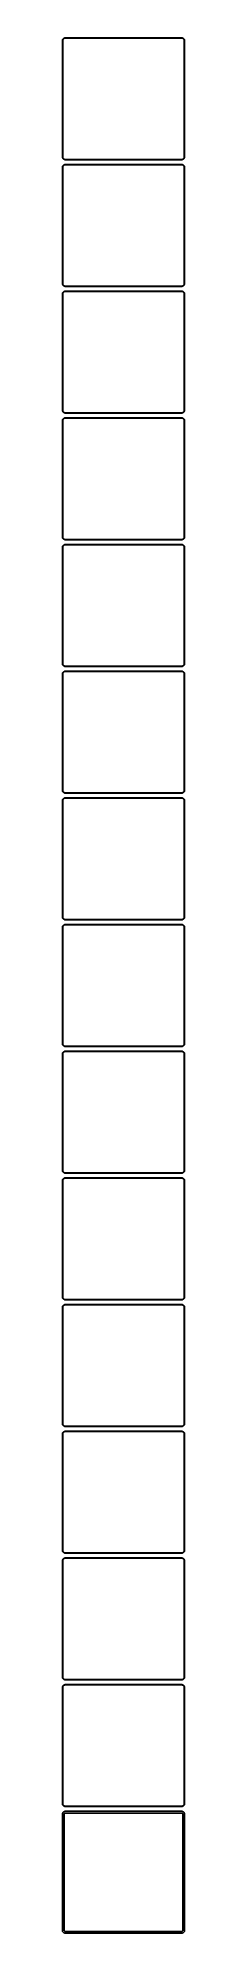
# Model space of a CAD drawing. Header units: metres. Extents: x -112 to 112, y 3398 to 6898.
import ezdxf

# ---------------------------------------------------------------- set-up
doc = ezdxf.new("R2010")
doc.units = ezdxf.units.M

msp = doc.modelspace()

# ---------------------------------------------------------------- linework, layer by layer
for p, q in [((-110.687, 6897.35), (-111.145, 6896.92)), ((-110.179, 6897.72), (-110.687, 6897.35)), ((-110.278, 6896.91), (-109.795, 6897.26)), ((-109.629, 6898.02), (-110.179, 6897.72)), ((-109.795, 6897.26), (-109.272, 6897.55)), ((-109.045, 6898.26), (-109.629, 6898.02)), ((-109.272, 6897.55), (-108.718, 6897.77)), ((-108.437, 6898.41), (-109.045, 6898.26)), ((-108.718, 6897.77), (-108.14, 6897.92)), ((-107.814, 6898.49), (-108.437, 6898.41)), ((-108.14, 6897.92), (-107.548, 6897.99)), ((107.814, 6898.49), (-107.814, 6898.49)), ((-107.548, 6897.99), (107.548, 6897.99)), ((107.548, 6897.99), (108.14, 6897.92)), ((108.437, 6898.41), (107.814, 6898.49)), ((108.14, 6897.92), (108.718, 6897.77)), ((109.045, 6898.26), (108.437, 6898.41)), ((108.718, 6897.77), (109.272, 6897.55)), ((109.629, 6898.02), (109.045, 6898.26)), ((109.272, 6897.55), (109.795, 6897.26)), ((110.179, 6897.72), (109.629, 6898.02)), ((109.795, 6897.26), (110.278, 6896.91)), ((110.687, 6897.35), (110.179, 6897.72)), ((111.145, 6896.92), (110.687, 6897.35)), ((-112.461, 6894.13), (-112.5, 6893.5)), ((-112.5, 6893.5), (-112.5, 6678.5)), ((-112.343, 6894.74), (-112.461, 6894.13)), ((-112.149, 6895.34), (-112.343, 6894.74)), ((-111.882, 6895.91), (-112.149, 6895.34)), ((-112, 6893.25), (-111.963, 6893.85)), ((-112, 6678.75), (-112, 6893.25)), ((-111.963, 6893.85), (-111.851, 6894.43)), ((-111.545, 6896.44), (-111.882, 6895.91)), ((-111.851, 6894.43), (-111.666, 6895)), ((-111.666, 6895), (-111.412, 6895.54)), ((-111.145, 6896.92), (-111.545, 6896.44)), ((-111.412, 6895.54), (-111.093, 6896.04)), ((-111.093, 6896.04), (-110.713, 6896.5)), ((-110.713, 6896.5), (-110.278, 6896.91)), ((110.278, 6896.91), (110.713, 6896.5)), ((110.713, 6896.5), (111.093, 6896.04)), ((111.093, 6896.04), (111.412, 6895.54)), ((111.545, 6896.44), (111.145, 6896.92)), ((111.412, 6895.54), (111.666, 6895)), ((111.882, 6895.91), (111.545, 6896.44)), ((111.666, 6895), (111.851, 6894.43)), ((111.851, 6894.43), (111.963, 6893.85)), ((112.149, 6895.34), (111.882, 6895.91)), ((111.963, 6893.85), (112, 6893.25)), ((112, 6893.25), (112, 6678.75)), ((112.343, 6894.74), (112.149, 6895.34)), ((112.461, 6894.13), (112.343, 6894.74)), ((112.5, 6893.5), (112.461, 6894.13)), ((112.5, 6678.5), (112.5, 6893.5)), ((-112.5, 6678.5), (-112.461, 6677.87)), ((-112.461, 6660.13), (-112.5, 6659.5)), ((-112.5, 6659.5), (-112.5, 6444.5)), ((-112.461, 6677.87), (-112.343, 6677.26)), ((-112.343, 6660.74), (-112.461, 6660.13)), ((-112.343, 6677.26), (-112.149, 6676.66)), ((-112.149, 6661.34), (-112.343, 6660.74)), ((-112.149, 6676.66), (-111.882, 6676.09)), ((-111.882, 6661.91), (-112.149, 6661.34)), ((-111.963, 6678.15), (-112, 6678.75)), ((-112, 6659.25), (-111.963, 6659.85)), ((-112, 6444.75), (-112, 6659.25)), ((-111.851, 6677.57), (-111.963, 6678.15)), ((-111.963, 6659.85), (-111.851, 6660.43)), ((-111.882, 6676.09), (-111.545, 6675.56)), ((-111.545, 6662.44), (-111.882, 6661.91)), ((-111.666, 6677), (-111.851, 6677.57)), ((-111.851, 6660.43), (-111.666, 6661)), ((-111.412, 6676.46), (-111.666, 6677)), ((-111.666, 6661), (-111.412, 6661.54)), ((-111.545, 6675.56), (-111.145, 6675.08)), ((-111.145, 6662.92), (-111.545, 6662.44)), ((-111.093, 6675.96), (-111.412, 6676.46)), ((-111.412, 6661.54), (-111.093, 6662.04)), ((-111.145, 6675.08), (-110.687, 6674.65)), ((-110.687, 6663.35), (-111.145, 6662.92)), ((-110.713, 6675.5), (-111.093, 6675.96)), ((-111.093, 6662.04), (-110.713, 6662.5)), ((-110.278, 6675.09), (-110.713, 6675.5)), ((-110.713, 6662.5), (-110.278, 6662.91)), ((-110.687, 6674.65), (-110.179, 6674.28)), ((-110.179, 6663.72), (-110.687, 6663.35)), ((-109.795, 6674.74), (-110.278, 6675.09)), ((-110.278, 6662.91), (-109.795, 6663.26)), ((-110.179, 6674.28), (-109.629, 6673.98)), ((-109.629, 6664.02), (-110.179, 6663.72)), ((-109.272, 6674.45), (-109.795, 6674.74)), ((-109.795, 6663.26), (-109.272, 6663.55)), ((-109.629, 6673.98), (-109.045, 6673.74)), ((-109.045, 6664.26), (-109.629, 6664.02)), ((-108.718, 6674.23), (-109.272, 6674.45)), ((-109.272, 6663.55), (-108.718, 6663.77)), ((-109.045, 6673.74), (-108.437, 6673.59)), ((-108.437, 6664.41), (-109.045, 6664.26)), ((-108.14, 6674.08), (-108.718, 6674.23)), ((-108.718, 6663.77), (-108.14, 6663.92)), ((-108.437, 6673.59), (-107.814, 6673.51)), ((-107.814, 6664.49), (-108.437, 6664.41)), ((-107.548, 6674.01), (-108.14, 6674.08)), ((-108.14, 6663.92), (-107.548, 6663.99)), ((-107.814, 6673.51), (107.814, 6673.51)), ((107.814, 6664.49), (-107.814, 6664.49)), ((107.548, 6674.01), (-107.548, 6674.01)), ((-107.548, 6663.99), (107.548, 6663.99)), ((108.14, 6674.08), (107.548, 6674.01)), ((107.548, 6663.99), (108.14, 6663.92)), ((107.814, 6673.51), (108.437, 6673.59)), ((108.437, 6664.41), (107.814, 6664.49)), ((108.718, 6674.23), (108.14, 6674.08)), ((108.14, 6663.92), (108.718, 6663.77)), ((108.437, 6673.59), (109.045, 6673.74)), ((109.045, 6664.26), (108.437, 6664.41)), ((109.272, 6674.45), (108.718, 6674.23)), ((108.718, 6663.77), (109.272, 6663.55)), ((109.045, 6673.74), (109.629, 6673.98)), ((109.629, 6664.02), (109.045, 6664.26)), ((109.795, 6674.74), (109.272, 6674.45)), ((109.272, 6663.55), (109.795, 6663.26)), ((109.629, 6673.98), (110.179, 6674.28)), ((110.179, 6663.72), (109.629, 6664.02)), ((110.278, 6675.09), (109.795, 6674.74)), ((109.795, 6663.26), (110.278, 6662.91)), ((110.179, 6674.28), (110.687, 6674.65)), ((110.687, 6663.35), (110.179, 6663.72)), ((110.713, 6675.5), (110.278, 6675.09)), ((110.278, 6662.91), (110.713, 6662.5)), ((110.687, 6674.65), (111.145, 6675.08)), ((111.145, 6662.92), (110.687, 6663.35)), ((111.093, 6675.96), (110.713, 6675.5)), ((110.713, 6662.5), (111.093, 6662.04)), ((111.412, 6676.46), (111.093, 6675.96)), ((111.093, 6662.04), (111.412, 6661.54)), ((111.145, 6675.08), (111.545, 6675.56)), ((111.545, 6662.44), (111.145, 6662.92)), ((111.666, 6677), (111.412, 6676.46)), ((111.412, 6661.54), (111.666, 6661)), ((111.545, 6675.56), (111.882, 6676.09)), ((111.882, 6661.91), (111.545, 6662.44)), ((111.851, 6677.57), (111.666, 6677)), ((111.666, 6661), (111.851, 6660.43)), ((111.963, 6678.15), (111.851, 6677.57)), ((111.851, 6660.43), (111.963, 6659.85)), ((111.882, 6676.09), (112.149, 6676.66)), ((112.149, 6661.34), (111.882, 6661.91)), ((112, 6678.75), (111.963, 6678.15)), ((111.963, 6659.85), (112, 6659.25)), ((112, 6659.25), (112, 6444.75)), ((112.149, 6676.66), (112.343, 6677.26)), ((112.343, 6660.74), (112.149, 6661.34)), ((112.343, 6677.26), (112.461, 6677.87)), ((112.461, 6660.13), (112.343, 6660.74)), ((112.461, 6677.87), (112.5, 6678.5)), ((112.5, 6659.5), (112.461, 6660.13)), ((112.5, 6444.5), (112.5, 6659.5)), ((-112.5, 6444.5), (-112.461, 6443.87)), ((-112.461, 6443.87), (-112.343, 6443.26)), ((-112.343, 6443.26), (-112.149, 6442.66)), ((-112.149, 6442.66), (-111.882, 6442.09)), ((-111.963, 6444.15), (-112, 6444.75)), ((-111.851, 6443.57), (-111.963, 6444.15)), ((-111.882, 6442.09), (-111.545, 6441.56)), ((-111.666, 6443), (-111.851, 6443.57)), ((-111.412, 6442.46), (-111.666, 6443)), ((-111.093, 6441.96), (-111.412, 6442.46)), ((-110.713, 6441.5), (-111.093, 6441.96)), ((111.093, 6441.96), (110.713, 6441.5)), ((111.412, 6442.46), (111.093, 6441.96)), ((111.666, 6443), (111.412, 6442.46)), ((111.545, 6441.56), (111.882, 6442.09)), ((111.851, 6443.57), (111.666, 6443)), ((111.963, 6444.15), (111.851, 6443.57)), ((111.882, 6442.09), (112.149, 6442.66)), ((112, 6444.75), (111.963, 6444.15)), ((112.149, 6442.66), (112.343, 6443.26)), ((112.343, 6443.26), (112.461, 6443.87)), ((112.461, 6443.87), (112.5, 6444.5)), ((-112.461, 6426.13), (-112.5, 6425.5)), ((-112.5, 6425.5), (-112.5, 6210.5)), ((-112.343, 6426.74), (-112.461, 6426.13)), ((-112.149, 6427.34), (-112.343, 6426.74)), ((-111.882, 6427.91), (-112.149, 6427.34)), ((-112, 6425.25), (-111.963, 6425.85)), ((-112, 6210.75), (-112, 6425.25)), ((-111.963, 6425.85), (-111.851, 6426.43)), ((-111.545, 6428.44), (-111.882, 6427.91)), ((-111.851, 6426.43), (-111.666, 6427)), ((-111.666, 6427), (-111.412, 6427.54)), ((-111.545, 6441.56), (-111.145, 6441.08)), ((-111.145, 6428.92), (-111.545, 6428.44)), ((-111.412, 6427.54), (-111.093, 6428.04)), ((-111.145, 6441.08), (-110.687, 6440.65)), ((-110.687, 6429.35), (-111.145, 6428.92)), ((-111.093, 6428.04), (-110.713, 6428.5)), ((-110.278, 6441.09), (-110.713, 6441.5)), ((-110.713, 6428.5), (-110.278, 6428.91)), ((-110.687, 6440.65), (-110.179, 6440.28)), ((-110.179, 6429.72), (-110.687, 6429.35)), ((-109.795, 6440.74), (-110.278, 6441.09)), ((-110.278, 6428.91), (-109.795, 6429.26)), ((-110.179, 6440.28), (-109.629, 6439.98)), ((-109.629, 6430.02), (-110.179, 6429.72)), ((-109.272, 6440.45), (-109.795, 6440.74)), ((-109.795, 6429.26), (-109.272, 6429.55)), ((-109.629, 6439.98), (-109.045, 6439.74)), ((-109.045, 6430.26), (-109.629, 6430.02)), ((-108.718, 6440.23), (-109.272, 6440.45)), ((-109.272, 6429.55), (-108.718, 6429.77)), ((-109.045, 6439.74), (-108.437, 6439.59)), ((-108.437, 6430.41), (-109.045, 6430.26)), ((-108.14, 6440.08), (-108.718, 6440.23)), ((-108.718, 6429.77), (-108.14, 6429.92)), ((-108.437, 6439.59), (-107.814, 6439.51)), ((-107.814, 6430.49), (-108.437, 6430.41)), ((-107.548, 6440.01), (-108.14, 6440.08)), ((-108.14, 6429.92), (-107.548, 6429.99)), ((-107.814, 6439.51), (107.814, 6439.51)), ((107.814, 6430.49), (-107.814, 6430.49)), ((107.548, 6440.01), (-107.548, 6440.01)), ((-107.548, 6429.99), (107.548, 6429.99)), ((108.14, 6440.08), (107.548, 6440.01)), ((107.548, 6429.99), (108.14, 6429.92)), ((107.814, 6439.51), (108.437, 6439.59)), ((108.437, 6430.41), (107.814, 6430.49)), ((108.718, 6440.23), (108.14, 6440.08)), ((108.14, 6429.92), (108.718, 6429.77)), ((108.437, 6439.59), (109.045, 6439.74)), ((109.045, 6430.26), (108.437, 6430.41)), ((109.272, 6440.45), (108.718, 6440.23)), ((108.718, 6429.77), (109.272, 6429.55)), ((109.045, 6439.74), (109.629, 6439.98)), ((109.629, 6430.02), (109.045, 6430.26)), ((109.795, 6440.74), (109.272, 6440.45)), ((109.272, 6429.55), (109.795, 6429.26)), ((109.629, 6439.98), (110.179, 6440.28)), ((110.179, 6429.72), (109.629, 6430.02)), ((110.278, 6441.09), (109.795, 6440.74)), ((109.795, 6429.26), (110.278, 6428.91)), ((110.179, 6440.28), (110.687, 6440.65)), ((110.687, 6429.35), (110.179, 6429.72)), ((110.713, 6441.5), (110.278, 6441.09)), ((110.278, 6428.91), (110.713, 6428.5)), ((110.687, 6440.65), (111.145, 6441.08)), ((111.145, 6428.92), (110.687, 6429.35)), ((110.713, 6428.5), (111.093, 6428.04)), ((111.093, 6428.04), (111.412, 6427.54)), ((111.145, 6441.08), (111.545, 6441.56)), ((111.545, 6428.44), (111.145, 6428.92)), ((111.412, 6427.54), (111.666, 6427)), ((111.882, 6427.91), (111.545, 6428.44)), ((111.666, 6427), (111.851, 6426.43)), ((111.851, 6426.43), (111.963, 6425.85)), ((112.149, 6427.34), (111.882, 6427.91)), ((111.963, 6425.85), (112, 6425.25)), ((112, 6425.25), (112, 6210.75)), ((112.343, 6426.74), (112.149, 6427.34)), ((112.461, 6426.13), (112.343, 6426.74)), ((112.5, 6425.5), (112.461, 6426.13)), ((112.5, 6210.5), (112.5, 6425.5)), ((-112.5, 6210.5), (-112.461, 6209.87)), ((-112.461, 6209.87), (-112.343, 6209.26)), ((-112.343, 6209.26), (-112.149, 6208.66)), ((-112.149, 6208.66), (-111.882, 6208.09)), ((-111.963, 6210.15), (-112, 6210.75)), ((-111.851, 6209.57), (-111.963, 6210.15)), ((-111.882, 6208.09), (-111.545, 6207.56)), ((-111.666, 6209), (-111.851, 6209.57)), ((-111.412, 6208.46), (-111.666, 6209)), ((-111.545, 6207.56), (-111.145, 6207.08)), ((-111.093, 6207.96), (-111.412, 6208.46)), ((-111.145, 6207.08), (-110.687, 6206.65)), ((-110.713, 6207.5), (-111.093, 6207.96)), ((-110.278, 6207.09), (-110.713, 6207.5)), ((-110.687, 6206.65), (-110.179, 6206.28)), ((-109.795, 6206.74), (-110.278, 6207.09)), ((-110.179, 6206.28), (-109.629, 6205.98)), ((-109.272, 6206.45), (-109.795, 6206.74)), ((-109.629, 6205.98), (-109.045, 6205.74)), ((-108.718, 6206.23), (-109.272, 6206.45)), ((-109.045, 6205.74), (-108.437, 6205.59)), ((-108.14, 6206.08), (-108.718, 6206.23)), ((-108.437, 6205.59), (-107.814, 6205.51)), ((-107.548, 6206.01), (-108.14, 6206.08)), ((-107.814, 6205.51), (107.814, 6205.51)), ((107.548, 6206.01), (-107.548, 6206.01)), ((108.14, 6206.08), (107.548, 6206.01)), ((107.814, 6205.51), (108.437, 6205.59)), ((108.718, 6206.23), (108.14, 6206.08)), ((108.437, 6205.59), (109.045, 6205.74)), ((109.272, 6206.45), (108.718, 6206.23)), ((109.045, 6205.74), (109.629, 6205.98)), ((109.795, 6206.74), (109.272, 6206.45)), ((109.629, 6205.98), (110.179, 6206.28)), ((110.278, 6207.09), (109.795, 6206.74)), ((110.179, 6206.28), (110.687, 6206.65)), ((110.713, 6207.5), (110.278, 6207.09)), ((110.687, 6206.65), (111.145, 6207.08)), ((111.093, 6207.96), (110.713, 6207.5)), ((111.412, 6208.46), (111.093, 6207.96)), ((111.145, 6207.08), (111.545, 6207.56)), ((111.666, 6209), (111.412, 6208.46)), ((111.545, 6207.56), (111.882, 6208.09)), ((111.851, 6209.57), (111.666, 6209)), ((111.963, 6210.15), (111.851, 6209.57)), ((111.882, 6208.09), (112.149, 6208.66)), ((112, 6210.75), (111.963, 6210.15)), ((112.149, 6208.66), (112.343, 6209.26)), ((112.343, 6209.26), (112.461, 6209.87)), ((112.461, 6209.87), (112.5, 6210.5)), ((-112.461, 6192.13), (-112.5, 6191.5)), ((-112.5, 6191.5), (-112.5, 5976.5)), ((-112.343, 6192.74), (-112.461, 6192.13)), ((-112.149, 6193.34), (-112.343, 6192.74)), ((-111.882, 6193.91), (-112.149, 6193.34)), ((-112, 6191.25), (-111.963, 6191.85)), ((-112, 5976.75), (-112, 6191.25)), ((-111.963, 6191.85), (-111.851, 6192.43)), ((-111.545, 6194.44), (-111.882, 6193.91)), ((-111.851, 6192.43), (-111.666, 6193)), ((-111.666, 6193), (-111.412, 6193.54)), ((-111.145, 6194.92), (-111.545, 6194.44)), ((-111.412, 6193.54), (-111.093, 6194.04)), ((-110.687, 6195.35), (-111.145, 6194.92)), ((-111.093, 6194.04), (-110.713, 6194.5)), ((-110.713, 6194.5), (-110.278, 6194.91)), ((-110.179, 6195.72), (-110.687, 6195.35)), ((-110.278, 6194.91), (-109.795, 6195.26)), ((-109.629, 6196.02), (-110.179, 6195.72)), ((-109.795, 6195.26), (-109.272, 6195.55)), ((-109.045, 6196.26), (-109.629, 6196.02)), ((-109.272, 6195.55), (-108.718, 6195.77)), ((-108.437, 6196.41), (-109.045, 6196.26)), ((-108.718, 6195.77), (-108.14, 6195.92)), ((-107.814, 6196.49), (-108.437, 6196.41)), ((-108.14, 6195.92), (-107.548, 6195.99)), ((107.814, 6196.49), (-107.814, 6196.49)), ((-107.548, 6195.99), (107.548, 6195.99)), ((107.548, 6195.99), (108.14, 6195.92)), ((108.437, 6196.41), (107.814, 6196.49)), ((108.14, 6195.92), (108.718, 6195.77)), ((109.045, 6196.26), (108.437, 6196.41)), ((108.718, 6195.77), (109.272, 6195.55)), ((109.629, 6196.02), (109.045, 6196.26)), ((109.272, 6195.55), (109.795, 6195.26)), ((110.179, 6195.72), (109.629, 6196.02)), ((109.795, 6195.26), (110.278, 6194.91)), ((110.687, 6195.35), (110.179, 6195.72)), ((110.278, 6194.91), (110.713, 6194.5)), ((111.145, 6194.92), (110.687, 6195.35)), ((110.713, 6194.5), (111.093, 6194.04)), ((111.093, 6194.04), (111.412, 6193.54)), ((111.545, 6194.44), (111.145, 6194.92)), ((111.412, 6193.54), (111.666, 6193)), ((111.882, 6193.91), (111.545, 6194.44)), ((111.666, 6193), (111.851, 6192.43)), ((111.851, 6192.43), (111.963, 6191.85)), ((112.149, 6193.34), (111.882, 6193.91)), ((111.963, 6191.85), (112, 6191.25)), ((112, 6191.25), (112, 5976.75)), ((112.343, 6192.74), (112.149, 6193.34)), ((112.461, 6192.13), (112.343, 6192.74)), ((112.5, 6191.5), (112.461, 6192.13)), ((112.5, 5976.5), (112.5, 6191.5)), ((-112.5, 5976.5), (-112.461, 5975.87)), ((-112.461, 5958.13), (-112.5, 5957.5)), ((-112.5, 5957.5), (-112.5, 5742.5)), ((-112.461, 5975.87), (-112.343, 5975.26)), ((-112.343, 5958.74), (-112.461, 5958.13)), ((-112.343, 5975.26), (-112.149, 5974.66)), ((-112.149, 5959.34), (-112.343, 5958.74)), ((-112.149, 5974.66), (-111.882, 5974.09)), ((-111.882, 5959.91), (-112.149, 5959.34)), ((-111.963, 5976.15), (-112, 5976.75)), ((-112, 5957.25), (-111.963, 5957.85)), ((-112, 5742.75), (-112, 5957.25)), ((-111.851, 5975.57), (-111.963, 5976.15)), ((-111.963, 5957.85), (-111.851, 5958.43)), ((-111.882, 5974.09), (-111.545, 5973.56)), ((-111.545, 5960.44), (-111.882, 5959.91)), ((-111.666, 5975), (-111.851, 5975.57)), ((-111.851, 5958.43), (-111.666, 5959)), ((-111.412, 5974.46), (-111.666, 5975)), ((-111.666, 5959), (-111.412, 5959.54)), ((-111.545, 5973.56), (-111.145, 5973.08)), ((-111.145, 5960.92), (-111.545, 5960.44)), ((-111.093, 5973.96), (-111.412, 5974.46)), ((-111.412, 5959.54), (-111.093, 5960.04)), ((-111.145, 5973.08), (-110.687, 5972.65)), ((-110.687, 5961.35), (-111.145, 5960.92)), ((-110.713, 5973.5), (-111.093, 5973.96)), ((-111.093, 5960.04), (-110.713, 5960.5)), ((-110.278, 5973.09), (-110.713, 5973.5)), ((-110.713, 5960.5), (-110.278, 5960.91)), ((-110.687, 5972.65), (-110.179, 5972.28)), ((-110.179, 5961.72), (-110.687, 5961.35)), ((-109.795, 5972.74), (-110.278, 5973.09)), ((-110.278, 5960.91), (-109.795, 5961.26)), ((-110.179, 5972.28), (-109.629, 5971.98)), ((-109.629, 5962.02), (-110.179, 5961.72)), ((-109.272, 5972.45), (-109.795, 5972.74)), ((-109.795, 5961.26), (-109.272, 5961.55)), ((-109.629, 5971.98), (-109.045, 5971.74)), ((-109.045, 5962.26), (-109.629, 5962.02)), ((-108.718, 5972.23), (-109.272, 5972.45)), ((-109.272, 5961.55), (-108.718, 5961.77)), ((-109.045, 5971.74), (-108.437, 5971.59)), ((-108.437, 5962.41), (-109.045, 5962.26)), ((-108.14, 5972.08), (-108.718, 5972.23)), ((-108.718, 5961.77), (-108.14, 5961.92)), ((-108.437, 5971.59), (-107.814, 5971.51)), ((-107.814, 5962.49), (-108.437, 5962.41)), ((-107.548, 5972.01), (-108.14, 5972.08)), ((-108.14, 5961.92), (-107.548, 5961.99)), ((-107.814, 5971.51), (107.814, 5971.51)), ((107.814, 5962.49), (-107.814, 5962.49)), ((107.548, 5972.01), (-107.548, 5972.01)), ((-107.548, 5961.99), (107.548, 5961.99)), ((108.14, 5972.08), (107.548, 5972.01)), ((107.548, 5961.99), (108.14, 5961.92)), ((107.814, 5971.51), (108.437, 5971.59)), ((108.437, 5962.41), (107.814, 5962.49)), ((108.718, 5972.23), (108.14, 5972.08)), ((108.14, 5961.92), (108.718, 5961.77)), ((108.437, 5971.59), (109.045, 5971.74)), ((109.045, 5962.26), (108.437, 5962.41)), ((109.272, 5972.45), (108.718, 5972.23)), ((108.718, 5961.77), (109.272, 5961.55)), ((109.045, 5971.74), (109.629, 5971.98)), ((109.629, 5962.02), (109.045, 5962.26)), ((109.795, 5972.74), (109.272, 5972.45)), ((109.272, 5961.55), (109.795, 5961.26)), ((109.629, 5971.98), (110.179, 5972.28)), ((110.179, 5961.72), (109.629, 5962.02)), ((110.278, 5973.09), (109.795, 5972.74)), ((109.795, 5961.26), (110.278, 5960.91)), ((110.179, 5972.28), (110.687, 5972.65)), ((110.687, 5961.35), (110.179, 5961.72)), ((110.713, 5973.5), (110.278, 5973.09)), ((110.278, 5960.91), (110.713, 5960.5)), ((110.687, 5972.65), (111.145, 5973.08)), ((111.145, 5960.92), (110.687, 5961.35)), ((111.093, 5973.96), (110.713, 5973.5)), ((110.713, 5960.5), (111.093, 5960.04)), ((111.412, 5974.46), (111.093, 5973.96)), ((111.093, 5960.04), (111.412, 5959.54)), ((111.145, 5973.08), (111.545, 5973.56)), ((111.545, 5960.44), (111.145, 5960.92)), ((111.666, 5975), (111.412, 5974.46)), ((111.412, 5959.54), (111.666, 5959)), ((111.545, 5973.56), (111.882, 5974.09)), ((111.882, 5959.91), (111.545, 5960.44)), ((111.851, 5975.57), (111.666, 5975)), ((111.666, 5959), (111.851, 5958.43)), ((111.963, 5976.15), (111.851, 5975.57)), ((111.851, 5958.43), (111.963, 5957.85)), ((111.882, 5974.09), (112.149, 5974.66)), ((112.149, 5959.34), (111.882, 5959.91)), ((112, 5976.75), (111.963, 5976.15)), ((111.963, 5957.85), (112, 5957.25)), ((112, 5957.25), (112, 5742.75)), ((112.149, 5974.66), (112.343, 5975.26)), ((112.343, 5958.74), (112.149, 5959.34)), ((112.343, 5975.26), (112.461, 5975.87)), ((112.461, 5958.13), (112.343, 5958.74)), ((112.461, 5975.87), (112.5, 5976.5)), ((112.5, 5957.5), (112.461, 5958.13)), ((112.5, 5742.5), (112.5, 5957.5)), ((-112.5, 5742.5), (-112.461, 5741.87)), ((-112.461, 5741.87), (-112.343, 5741.26)), ((-111.963, 5742.15), (-112, 5742.75)), ((-111.851, 5741.57), (-111.963, 5742.15)), ((111.963, 5742.15), (111.851, 5741.57)), ((112, 5742.75), (111.963, 5742.15)), ((112.343, 5741.26), (112.461, 5741.87)), ((112.461, 5741.87), (112.5, 5742.5)), ((-112.461, 5724.13), (-112.5, 5723.5)), ((-112.5, 5723.5), (-112.5, 5508.5)), ((-112.343, 5724.74), (-112.461, 5724.13)), ((-112.343, 5741.26), (-112.149, 5740.66)), ((-112.149, 5725.34), (-112.343, 5724.74)), ((-112.149, 5740.66), (-111.882, 5740.09)), ((-111.882, 5725.91), (-112.149, 5725.34)), ((-112, 5723.25), (-111.963, 5723.85)), ((-112, 5508.75), (-112, 5723.25)), ((-111.963, 5723.85), (-111.851, 5724.43)), ((-111.882, 5740.09), (-111.545, 5739.56)), ((-111.545, 5726.44), (-111.882, 5725.91)), ((-111.666, 5741), (-111.851, 5741.57)), ((-111.851, 5724.43), (-111.666, 5725)), ((-111.412, 5740.46), (-111.666, 5741)), ((-111.666, 5725), (-111.412, 5725.54)), ((-111.545, 5739.56), (-111.145, 5739.08)), ((-111.145, 5726.92), (-111.545, 5726.44)), ((-111.093, 5739.96), (-111.412, 5740.46)), ((-111.412, 5725.54), (-111.093, 5726.04)), ((-111.145, 5739.08), (-110.687, 5738.65)), ((-110.687, 5727.35), (-111.145, 5726.92)), ((-110.713, 5739.5), (-111.093, 5739.96)), ((-111.093, 5726.04), (-110.713, 5726.5)), ((-110.278, 5739.09), (-110.713, 5739.5)), ((-110.713, 5726.5), (-110.278, 5726.91)), ((-110.687, 5738.65), (-110.179, 5738.28)), ((-110.179, 5727.72), (-110.687, 5727.35)), ((-109.795, 5738.74), (-110.278, 5739.09)), ((-110.278, 5726.91), (-109.795, 5727.26)), ((-110.179, 5738.28), (-109.629, 5737.98)), ((-109.629, 5728.02), (-110.179, 5727.72)), ((-109.272, 5738.45), (-109.795, 5738.74)), ((-109.795, 5727.26), (-109.272, 5727.55)), ((-109.629, 5737.98), (-109.045, 5737.74)), ((-109.045, 5728.26), (-109.629, 5728.02)), ((-108.718, 5738.23), (-109.272, 5738.45)), ((-109.272, 5727.55), (-108.718, 5727.77)), ((-109.045, 5737.74), (-108.437, 5737.59)), ((-108.437, 5728.41), (-109.045, 5728.26)), ((-108.14, 5738.08), (-108.718, 5738.23)), ((-108.718, 5727.77), (-108.14, 5727.92)), ((-108.437, 5737.59), (-107.814, 5737.51)), ((-107.814, 5728.49), (-108.437, 5728.41)), ((-107.548, 5738.01), (-108.14, 5738.08)), ((-108.14, 5727.92), (-107.548, 5727.99)), ((-107.814, 5737.51), (107.814, 5737.51)), ((107.814, 5728.49), (-107.814, 5728.49)), ((107.548, 5738.01), (-107.548, 5738.01)), ((-107.548, 5727.99), (107.548, 5727.99)), ((108.14, 5738.08), (107.548, 5738.01)), ((107.548, 5727.99), (108.14, 5727.92)), ((107.814, 5737.51), (108.437, 5737.59)), ((108.437, 5728.41), (107.814, 5728.49)), ((108.718, 5738.23), (108.14, 5738.08)), ((108.14, 5727.92), (108.718, 5727.77)), ((108.437, 5737.59), (109.045, 5737.74)), ((109.045, 5728.26), (108.437, 5728.41)), ((109.272, 5738.45), (108.718, 5738.23)), ((108.718, 5727.77), (109.272, 5727.55)), ((109.045, 5737.74), (109.629, 5737.98)), ((109.629, 5728.02), (109.045, 5728.26)), ((109.795, 5738.74), (109.272, 5738.45)), ((109.272, 5727.55), (109.795, 5727.26)), ((109.629, 5737.98), (110.179, 5738.28)), ((110.179, 5727.72), (109.629, 5728.02)), ((110.278, 5739.09), (109.795, 5738.74)), ((109.795, 5727.26), (110.278, 5726.91)), ((110.179, 5738.28), (110.687, 5738.65)), ((110.687, 5727.35), (110.179, 5727.72)), ((110.713, 5739.5), (110.278, 5739.09)), ((110.278, 5726.91), (110.713, 5726.5)), ((110.687, 5738.65), (111.145, 5739.08)), ((111.145, 5726.92), (110.687, 5727.35)), ((111.093, 5739.96), (110.713, 5739.5)), ((110.713, 5726.5), (111.093, 5726.04)), ((111.412, 5740.46), (111.093, 5739.96)), ((111.093, 5726.04), (111.412, 5725.54)), ((111.145, 5739.08), (111.545, 5739.56)), ((111.545, 5726.44), (111.145, 5726.92)), ((111.666, 5741), (111.412, 5740.46)), ((111.412, 5725.54), (111.666, 5725)), ((111.545, 5739.56), (111.882, 5740.09)), ((111.882, 5725.91), (111.545, 5726.44)), ((111.851, 5741.57), (111.666, 5741)), ((111.666, 5725), (111.851, 5724.43)), ((111.851, 5724.43), (111.963, 5723.85)), ((111.882, 5740.09), (112.149, 5740.66)), ((112.149, 5725.34), (111.882, 5725.91)), ((111.963, 5723.85), (112, 5723.25)), ((112, 5723.25), (112, 5508.75)), ((112.149, 5740.66), (112.343, 5741.26)), ((112.343, 5724.74), (112.149, 5725.34)), ((112.461, 5724.13), (112.343, 5724.74)), ((112.5, 5723.5), (112.461, 5724.13)), ((112.5, 5508.5), (112.5, 5723.5)), ((-112.5, 5508.5), (-112.461, 5507.87)), ((-112.461, 5507.87), (-112.343, 5507.26)), ((-112.343, 5507.26), (-112.149, 5506.66)), ((-112.149, 5506.66), (-111.882, 5506.09)), ((-111.963, 5508.15), (-112, 5508.75)), ((-111.851, 5507.57), (-111.963, 5508.15)), ((-111.882, 5506.09), (-111.545, 5505.56)), ((-111.666, 5507), (-111.851, 5507.57)), ((-111.412, 5506.46), (-111.666, 5507)), ((-111.545, 5505.56), (-111.145, 5505.08)), ((-111.093, 5505.96), (-111.412, 5506.46)), ((-111.145, 5505.08), (-110.687, 5504.65)), ((-110.713, 5505.5), (-111.093, 5505.96)), ((-110.278, 5505.09), (-110.713, 5505.5)), ((-110.687, 5504.65), (-110.179, 5504.28)), ((-109.795, 5504.74), (-110.278, 5505.09)), ((-110.179, 5504.28), (-109.629, 5503.98)), ((-109.272, 5504.45), (-109.795, 5504.74)), ((-109.629, 5503.98), (-109.045, 5503.74)), ((-108.718, 5504.23), (-109.272, 5504.45)), ((-109.045, 5503.74), (-108.437, 5503.59)), ((-108.14, 5504.08), (-108.718, 5504.23)), ((-108.437, 5503.59), (-107.814, 5503.51)), ((-107.548, 5504.01), (-108.14, 5504.08)), ((-107.814, 5503.51), (107.814, 5503.51)), ((107.548, 5504.01), (-107.548, 5504.01)), ((108.14, 5504.08), (107.548, 5504.01)), ((107.814, 5503.51), (108.437, 5503.59)), ((108.718, 5504.23), (108.14, 5504.08)), ((108.437, 5503.59), (109.045, 5503.74)), ((109.272, 5504.45), (108.718, 5504.23)), ((109.045, 5503.74), (109.629, 5503.98)), ((109.795, 5504.74), (109.272, 5504.45)), ((109.629, 5503.98), (110.179, 5504.28)), ((110.278, 5505.09), (109.795, 5504.74)), ((110.179, 5504.28), (110.687, 5504.65)), ((110.713, 5505.5), (110.278, 5505.09)), ((110.687, 5504.65), (111.145, 5505.08)), ((111.093, 5505.96), (110.713, 5505.5)), ((111.412, 5506.46), (111.093, 5505.96)), ((111.145, 5505.08), (111.545, 5505.56)), ((111.666, 5507), (111.412, 5506.46)), ((111.545, 5505.56), (111.882, 5506.09)), ((111.851, 5507.57), (111.666, 5507)), ((111.963, 5508.15), (111.851, 5507.57)), ((111.882, 5506.09), (112.149, 5506.66)), ((112, 5508.75), (111.963, 5508.15)), ((112.149, 5506.66), (112.343, 5507.26)), ((112.343, 5507.26), (112.461, 5507.87)), ((112.461, 5507.87), (112.5, 5508.5)), ((-112.461, 5490.13), (-112.5, 5489.5)), ((-112.5, 5489.5), (-112.5, 5274.5)), ((-112.343, 5490.74), (-112.461, 5490.13)), ((-112.149, 5491.34), (-112.343, 5490.74)), ((-111.882, 5491.91), (-112.149, 5491.34)), ((-112, 5489.25), (-111.963, 5489.85)), ((-112, 5274.75), (-112, 5489.25)), ((-111.963, 5489.85), (-111.851, 5490.43)), ((-111.545, 5492.44), (-111.882, 5491.91)), ((-111.851, 5490.43), (-111.666, 5491)), ((-111.666, 5491), (-111.412, 5491.54)), ((-111.145, 5492.92), (-111.545, 5492.44)), ((-111.412, 5491.54), (-111.093, 5492.04)), ((-110.687, 5493.35), (-111.145, 5492.92)), ((-111.093, 5492.04), (-110.713, 5492.5)), ((-110.713, 5492.5), (-110.278, 5492.91)), ((-110.179, 5493.72), (-110.687, 5493.35)), ((-110.278, 5492.91), (-109.795, 5493.26)), ((-109.629, 5494.02), (-110.179, 5493.72)), ((-109.795, 5493.26), (-109.272, 5493.55)), ((-109.045, 5494.26), (-109.629, 5494.02)), ((-109.272, 5493.55), (-108.718, 5493.77)), ((-108.437, 5494.41), (-109.045, 5494.26)), ((-108.718, 5493.77), (-108.14, 5493.92)), ((-107.814, 5494.49), (-108.437, 5494.41)), ((-108.14, 5493.92), (-107.548, 5493.99)), ((107.814, 5494.49), (-107.814, 5494.49)), ((-107.548, 5493.99), (107.548, 5493.99)), ((107.548, 5493.99), (108.14, 5493.92)), ((108.437, 5494.41), (107.814, 5494.49)), ((108.14, 5493.92), (108.718, 5493.77)), ((109.045, 5494.26), (108.437, 5494.41)), ((108.718, 5493.77), (109.272, 5493.55)), ((109.629, 5494.02), (109.045, 5494.26)), ((109.272, 5493.55), (109.795, 5493.26)), ((110.179, 5493.72), (109.629, 5494.02)), ((109.795, 5493.26), (110.278, 5492.91)), ((110.687, 5493.35), (110.179, 5493.72)), ((110.278, 5492.91), (110.713, 5492.5)), ((111.145, 5492.92), (110.687, 5493.35)), ((110.713, 5492.5), (111.093, 5492.04)), ((111.093, 5492.04), (111.412, 5491.54)), ((111.545, 5492.44), (111.145, 5492.92)), ((111.412, 5491.54), (111.666, 5491)), ((111.882, 5491.91), (111.545, 5492.44)), ((111.666, 5491), (111.851, 5490.43)), ((111.851, 5490.43), (111.963, 5489.85)), ((112.149, 5491.34), (111.882, 5491.91)), ((111.963, 5489.85), (112, 5489.25)), ((112, 5489.25), (112, 5274.75)), ((112.343, 5490.74), (112.149, 5491.34)), ((112.461, 5490.13), (112.343, 5490.74)), ((112.5, 5489.5), (112.461, 5490.13)), ((112.5, 5274.5), (112.5, 5489.5)), ((-112.5, 5274.5), (-112.461, 5273.87)), ((-112.461, 5256.13), (-112.5, 5255.5)), ((-112.5, 5255.5), (-112.5, 5040.5)), ((-112.461, 5273.87), (-112.343, 5273.26)), ((-112.343, 5256.74), (-112.461, 5256.13)), ((-112.343, 5273.26), (-112.149, 5272.66)), ((-112.149, 5257.34), (-112.343, 5256.74)), ((-112.149, 5272.66), (-111.882, 5272.09)), ((-111.882, 5257.91), (-112.149, 5257.34)), ((-111.963, 5274.15), (-112, 5274.75)), ((-112, 5255.25), (-111.963, 5255.85)), ((-112, 5040.75), (-112, 5255.25)), ((-111.851, 5273.57), (-111.963, 5274.15)), ((-111.963, 5255.85), (-111.851, 5256.43)), ((-111.882, 5272.09), (-111.545, 5271.56)), ((-111.545, 5258.44), (-111.882, 5257.91)), ((-111.666, 5273), (-111.851, 5273.57)), ((-111.851, 5256.43), (-111.666, 5257)), ((-111.412, 5272.46), (-111.666, 5273)), ((-111.666, 5257), (-111.412, 5257.54)), ((-111.545, 5271.56), (-111.145, 5271.08)), ((-111.145, 5258.92), (-111.545, 5258.44)), ((-111.093, 5271.96), (-111.412, 5272.46)), ((-111.412, 5257.54), (-111.093, 5258.04)), ((-111.145, 5271.08), (-110.687, 5270.65)), ((-110.687, 5259.35), (-111.145, 5258.92)), ((-110.713, 5271.5), (-111.093, 5271.96)), ((-111.093, 5258.04), (-110.713, 5258.5)), ((-110.278, 5271.09), (-110.713, 5271.5)), ((-110.713, 5258.5), (-110.278, 5258.91)), ((-110.687, 5270.65), (-110.179, 5270.28)), ((-110.179, 5259.72), (-110.687, 5259.35)), ((-109.795, 5270.74), (-110.278, 5271.09)), ((-110.278, 5258.91), (-109.795, 5259.26)), ((-110.179, 5270.28), (-109.629, 5269.98)), ((-109.629, 5260.02), (-110.179, 5259.72)), ((-109.272, 5270.45), (-109.795, 5270.74)), ((-109.795, 5259.26), (-109.272, 5259.55)), ((-109.629, 5269.98), (-109.045, 5269.74)), ((-109.045, 5260.26), (-109.629, 5260.02)), ((-108.718, 5270.23), (-109.272, 5270.45)), ((-109.272, 5259.55), (-108.718, 5259.77)), ((-109.045, 5269.74), (-108.437, 5269.59)), ((-108.437, 5260.41), (-109.045, 5260.26)), ((-108.14, 5270.08), (-108.718, 5270.23)), ((-108.718, 5259.77), (-108.14, 5259.92)), ((-108.437, 5269.59), (-107.814, 5269.51)), ((-107.814, 5260.49), (-108.437, 5260.41)), ((-107.548, 5270.01), (-108.14, 5270.08)), ((-108.14, 5259.92), (-107.548, 5259.99)), ((-107.814, 5269.51), (107.814, 5269.51)), ((107.814, 5260.49), (-107.814, 5260.49)), ((107.548, 5270.01), (-107.548, 5270.01)), ((-107.548, 5259.99), (107.548, 5259.99)), ((108.14, 5270.08), (107.548, 5270.01)), ((107.548, 5259.99), (108.14, 5259.92)), ((107.814, 5269.51), (108.437, 5269.59)), ((108.437, 5260.41), (107.814, 5260.49)), ((108.718, 5270.23), (108.14, 5270.08)), ((108.14, 5259.92), (108.718, 5259.77)), ((108.437, 5269.59), (109.045, 5269.74)), ((109.045, 5260.26), (108.437, 5260.41)), ((109.272, 5270.45), (108.718, 5270.23)), ((108.718, 5259.77), (109.272, 5259.55)), ((109.045, 5269.74), (109.629, 5269.98)), ((109.629, 5260.02), (109.045, 5260.26)), ((109.795, 5270.74), (109.272, 5270.45)), ((109.272, 5259.55), (109.795, 5259.26)), ((109.629, 5269.98), (110.179, 5270.28)), ((110.179, 5259.72), (109.629, 5260.02)), ((110.278, 5271.09), (109.795, 5270.74)), ((109.795, 5259.26), (110.278, 5258.91)), ((110.179, 5270.28), (110.687, 5270.65)), ((110.687, 5259.35), (110.179, 5259.72)), ((110.713, 5271.5), (110.278, 5271.09)), ((110.278, 5258.91), (110.713, 5258.5)), ((110.687, 5270.65), (111.145, 5271.08)), ((111.145, 5258.92), (110.687, 5259.35)), ((111.093, 5271.96), (110.713, 5271.5)), ((110.713, 5258.5), (111.093, 5258.04)), ((111.412, 5272.46), (111.093, 5271.96)), ((111.093, 5258.04), (111.412, 5257.54)), ((111.145, 5271.08), (111.545, 5271.56)), ((111.545, 5258.44), (111.145, 5258.92)), ((111.666, 5273), (111.412, 5272.46)), ((111.412, 5257.54), (111.666, 5257)), ((111.545, 5271.56), (111.882, 5272.09)), ((111.882, 5257.91), (111.545, 5258.44)), ((111.851, 5273.57), (111.666, 5273)), ((111.666, 5257), (111.851, 5256.43)), ((111.963, 5274.15), (111.851, 5273.57)), ((111.851, 5256.43), (111.963, 5255.85)), ((111.882, 5272.09), (112.149, 5272.66)), ((112.149, 5257.34), (111.882, 5257.91)), ((112, 5274.75), (111.963, 5274.15)), ((111.963, 5255.85), (112, 5255.25)), ((112, 5255.25), (112, 5040.75)), ((112.149, 5272.66), (112.343, 5273.26)), ((112.343, 5256.74), (112.149, 5257.34)), ((112.343, 5273.26), (112.461, 5273.87)), ((112.461, 5256.13), (112.343, 5256.74)), ((112.461, 5273.87), (112.5, 5274.5)), ((112.5, 5255.5), (112.461, 5256.13)), ((112.5, 5040.5), (112.5, 5255.5)), ((-112.5, 5040.5), (-112.461, 5039.87)), ((-112.461, 5022.13), (-112.5, 5021.5)), ((-112.5, 5021.5), (-112.5, 4806.5)), ((-112.461, 5039.87), (-112.343, 5039.26)), ((-112.343, 5022.74), (-112.461, 5022.13)), ((-112.343, 5039.26), (-112.149, 5038.66)), ((-112.149, 5023.34), (-112.343, 5022.74)), ((-112.149, 5038.66), (-111.882, 5038.09)), ((-111.882, 5023.91), (-112.149, 5023.34)), ((-111.963, 5040.15), (-112, 5040.75)), ((-112, 5021.25), (-111.963, 5021.85)), ((-112, 4806.75), (-112, 5021.25)), ((-111.851, 5039.57), (-111.963, 5040.15)), ((-111.963, 5021.85), (-111.851, 5022.43)), ((-111.882, 5038.09), (-111.545, 5037.56)), ((-111.545, 5024.44), (-111.882, 5023.91)), ((-111.666, 5039), (-111.851, 5039.57)), ((-111.851, 5022.43), (-111.666, 5023)), ((-111.412, 5038.46), (-111.666, 5039)), ((-111.666, 5023), (-111.412, 5023.54)), ((-111.545, 5037.56), (-111.145, 5037.08)), ((-111.145, 5024.92), (-111.545, 5024.44)), ((-111.093, 5037.96), (-111.412, 5038.46)), ((-111.412, 5023.54), (-111.093, 5024.04)), ((-111.145, 5037.08), (-110.687, 5036.65)), ((-110.687, 5025.35), (-111.145, 5024.92)), ((-110.713, 5037.5), (-111.093, 5037.96)), ((-111.093, 5024.04), (-110.713, 5024.5)), ((-110.278, 5037.09), (-110.713, 5037.5)), ((-110.713, 5024.5), (-110.278, 5024.91)), ((-110.687, 5036.65), (-110.179, 5036.28)), ((-110.179, 5025.72), (-110.687, 5025.35)), ((-109.795, 5036.74), (-110.278, 5037.09)), ((-110.278, 5024.91), (-109.795, 5025.26)), ((-110.179, 5036.28), (-109.629, 5035.98)), ((-109.629, 5026.02), (-110.179, 5025.72)), ((-109.272, 5036.45), (-109.795, 5036.74)), ((-109.795, 5025.26), (-109.272, 5025.55)), ((-109.629, 5035.98), (-109.045, 5035.74)), ((-109.045, 5026.26), (-109.629, 5026.02)), ((-108.718, 5036.23), (-109.272, 5036.45)), ((-109.272, 5025.55), (-108.718, 5025.77)), ((-109.045, 5035.74), (-108.437, 5035.59)), ((-108.437, 5026.41), (-109.045, 5026.26)), ((-108.14, 5036.08), (-108.718, 5036.23)), ((-108.718, 5025.77), (-108.14, 5025.92)), ((-108.437, 5035.59), (-107.814, 5035.51)), ((-107.814, 5026.49), (-108.437, 5026.41)), ((-107.548, 5036.01), (-108.14, 5036.08)), ((-108.14, 5025.92), (-107.548, 5025.99)), ((-107.814, 5035.51), (107.814, 5035.51)), ((107.814, 5026.49), (-107.814, 5026.49)), ((107.548, 5036.01), (-107.548, 5036.01)), ((-107.548, 5025.99), (107.548, 5025.99)), ((108.14, 5036.08), (107.548, 5036.01)), ((107.548, 5025.99), (108.14, 5025.92)), ((107.814, 5035.51), (108.437, 5035.59)), ((108.437, 5026.41), (107.814, 5026.49)), ((108.718, 5036.23), (108.14, 5036.08)), ((108.14, 5025.92), (108.718, 5025.77)), ((108.437, 5035.59), (109.045, 5035.74)), ((109.045, 5026.26), (108.437, 5026.41)), ((109.272, 5036.45), (108.718, 5036.23)), ((108.718, 5025.77), (109.272, 5025.55)), ((109.045, 5035.74), (109.629, 5035.98)), ((109.629, 5026.02), (109.045, 5026.26)), ((109.795, 5036.74), (109.272, 5036.45)), ((109.272, 5025.55), (109.795, 5025.26)), ((109.629, 5035.98), (110.179, 5036.28)), ((110.179, 5025.72), (109.629, 5026.02)), ((110.278, 5037.09), (109.795, 5036.74)), ((109.795, 5025.26), (110.278, 5024.91)), ((110.179, 5036.28), (110.687, 5036.65)), ((110.687, 5025.35), (110.179, 5025.72)), ((110.713, 5037.5), (110.278, 5037.09)), ((110.278, 5024.91), (110.713, 5024.5)), ((110.687, 5036.65), (111.145, 5037.08)), ((111.145, 5024.92), (110.687, 5025.35)), ((111.093, 5037.96), (110.713, 5037.5)), ((110.713, 5024.5), (111.093, 5024.04)), ((111.412, 5038.46), (111.093, 5037.96)), ((111.093, 5024.04), (111.412, 5023.54)), ((111.145, 5037.08), (111.545, 5037.56)), ((111.545, 5024.44), (111.145, 5024.92)), ((111.666, 5039), (111.412, 5038.46)), ((111.412, 5023.54), (111.666, 5023)), ((111.545, 5037.56), (111.882, 5038.09)), ((111.882, 5023.91), (111.545, 5024.44)), ((111.851, 5039.57), (111.666, 5039)), ((111.666, 5023), (111.851, 5022.43)), ((111.963, 5040.15), (111.851, 5039.57)), ((111.851, 5022.43), (111.963, 5021.85)), ((111.882, 5038.09), (112.149, 5038.66)), ((112.149, 5023.34), (111.882, 5023.91)), ((112, 5040.75), (111.963, 5040.15)), ((111.963, 5021.85), (112, 5021.25)), ((112, 5021.25), (112, 4806.75)), ((112.149, 5038.66), (112.343, 5039.26)), ((112.343, 5022.74), (112.149, 5023.34)), ((112.343, 5039.26), (112.461, 5039.87)), ((112.461, 5022.13), (112.343, 5022.74)), ((112.461, 5039.87), (112.5, 5040.5)), ((112.5, 5021.5), (112.461, 5022.13)), ((112.5, 4806.5), (112.5, 5021.5)), ((-112.5, 4806.5), (-112.461, 4805.87)), ((-112.461, 4805.87), (-112.343, 4805.26)), ((-112.343, 4805.26), (-112.149, 4804.66)), ((-112.149, 4804.66), (-111.882, 4804.09)), ((-111.963, 4806.15), (-112, 4806.75)), ((-111.851, 4805.57), (-111.963, 4806.15)), ((-111.882, 4804.09), (-111.545, 4803.56)), ((-111.666, 4805), (-111.851, 4805.57)), ((-111.412, 4804.46), (-111.666, 4805)), ((-111.545, 4803.56), (-111.145, 4803.08)), ((-111.093, 4803.96), (-111.412, 4804.46)), ((-111.145, 4803.08), (-110.687, 4802.65)), ((-110.713, 4803.5), (-111.093, 4803.96)), ((-110.278, 4803.09), (-110.713, 4803.5)), ((-110.687, 4802.65), (-110.179, 4802.28)), ((-109.795, 4802.74), (-110.278, 4803.09)), ((-110.179, 4802.28), (-109.629, 4801.98)), ((-109.272, 4802.45), (-109.795, 4802.74)), ((-109.629, 4801.98), (-109.045, 4801.74)), ((-108.718, 4802.23), (-109.272, 4802.45)), ((-109.045, 4801.74), (-108.437, 4801.59)), ((-108.14, 4802.08), (-108.718, 4802.23)), ((-108.437, 4801.59), (-107.814, 4801.51)), ((-107.548, 4802.01), (-108.14, 4802.08)), ((-107.814, 4801.51), (107.814, 4801.51)), ((107.548, 4802.01), (-107.548, 4802.01)), ((108.14, 4802.08), (107.548, 4802.01)), ((107.814, 4801.51), (108.437, 4801.59)), ((108.718, 4802.23), (108.14, 4802.08)), ((108.437, 4801.59), (109.045, 4801.74)), ((109.272, 4802.45), (108.718, 4802.23)), ((109.045, 4801.74), (109.629, 4801.98)), ((109.795, 4802.74), (109.272, 4802.45)), ((109.629, 4801.98), (110.179, 4802.28)), ((110.278, 4803.09), (109.795, 4802.74)), ((110.179, 4802.28), (110.687, 4802.65)), ((110.713, 4803.5), (110.278, 4803.09)), ((110.687, 4802.65), (111.145, 4803.08)), ((111.093, 4803.96), (110.713, 4803.5)), ((111.412, 4804.46), (111.093, 4803.96)), ((111.145, 4803.08), (111.545, 4803.56)), ((111.666, 4805), (111.412, 4804.46)), ((111.545, 4803.56), (111.882, 4804.09)), ((111.851, 4805.57), (111.666, 4805)), ((111.963, 4806.15), (111.851, 4805.57)), ((111.882, 4804.09), (112.149, 4804.66)), ((112, 4806.75), (111.963, 4806.15)), ((112.149, 4804.66), (112.343, 4805.26)), ((112.343, 4805.26), (112.461, 4805.87)), ((112.461, 4805.87), (112.5, 4806.5)), ((-112.461, 4788.13), (-112.5, 4787.5)), ((-112.5, 4787.5), (-112.5, 4572.5)), ((-112.343, 4788.74), (-112.461, 4788.13)), ((-112.149, 4789.34), (-112.343, 4788.74)), ((-111.882, 4789.91), (-112.149, 4789.34)), ((-112, 4787.25), (-111.963, 4787.85)), ((-112, 4572.75), (-112, 4787.25)), ((-111.963, 4787.85), (-111.851, 4788.43)), ((-111.545, 4790.44), (-111.882, 4789.91)), ((-111.851, 4788.43), (-111.666, 4789)), ((-111.666, 4789), (-111.412, 4789.54)), ((-111.145, 4790.92), (-111.545, 4790.44)), ((-111.412, 4789.54), (-111.093, 4790.04)), ((-110.687, 4791.35), (-111.145, 4790.92)), ((-111.093, 4790.04), (-110.713, 4790.5)), ((-110.713, 4790.5), (-110.278, 4790.91)), ((-110.179, 4791.72), (-110.687, 4791.35)), ((-110.278, 4790.91), (-109.795, 4791.26)), ((-109.629, 4792.02), (-110.179, 4791.72)), ((-109.795, 4791.26), (-109.272, 4791.55)), ((-109.045, 4792.26), (-109.629, 4792.02)), ((-109.272, 4791.55), (-108.718, 4791.77)), ((-108.437, 4792.41), (-109.045, 4792.26)), ((-108.718, 4791.77), (-108.14, 4791.92)), ((-107.814, 4792.49), (-108.437, 4792.41)), ((-108.14, 4791.92), (-107.548, 4791.99)), ((107.814, 4792.49), (-107.814, 4792.49)), ((-107.548, 4791.99), (107.548, 4791.99)), ((107.548, 4791.99), (108.14, 4791.92)), ((108.437, 4792.41), (107.814, 4792.49)), ((108.14, 4791.92), (108.718, 4791.77)), ((109.045, 4792.26), (108.437, 4792.41)), ((108.718, 4791.77), (109.272, 4791.55)), ((109.629, 4792.02), (109.045, 4792.26)), ((109.272, 4791.55), (109.795, 4791.26)), ((110.179, 4791.72), (109.629, 4792.02)), ((109.795, 4791.26), (110.278, 4790.91)), ((110.687, 4791.35), (110.179, 4791.72)), ((110.278, 4790.91), (110.713, 4790.5)), ((111.145, 4790.92), (110.687, 4791.35)), ((110.713, 4790.5), (111.093, 4790.04)), ((111.093, 4790.04), (111.412, 4789.54)), ((111.545, 4790.44), (111.145, 4790.92)), ((111.412, 4789.54), (111.666, 4789)), ((111.882, 4789.91), (111.545, 4790.44)), ((111.666, 4789), (111.851, 4788.43)), ((111.851, 4788.43), (111.963, 4787.85)), ((112.149, 4789.34), (111.882, 4789.91)), ((111.963, 4787.85), (112, 4787.25)), ((112, 4787.25), (112, 4572.75)), ((112.343, 4788.74), (112.149, 4789.34)), ((112.461, 4788.13), (112.343, 4788.74)), ((112.5, 4787.5), (112.461, 4788.13)), ((112.5, 4572.5), (112.5, 4787.5)), ((-112.5, 4572.5), (-112.461, 4571.87)), ((-112.461, 4554.13), (-112.5, 4553.5)), ((-112.5, 4553.5), (-112.5, 4338.5)), ((-112.461, 4571.87), (-112.343, 4571.26)), ((-112.343, 4554.74), (-112.461, 4554.13)), ((-112.343, 4571.26), (-112.149, 4570.66)), ((-112.149, 4555.34), (-112.343, 4554.74)), ((-112.149, 4570.66), (-111.882, 4570.09)), ((-111.882, 4555.91), (-112.149, 4555.34)), ((-111.963, 4572.15), (-112, 4572.75)), ((-112, 4553.25), (-111.963, 4553.85)), ((-112, 4338.75), (-112, 4553.25)), ((-111.851, 4571.57), (-111.963, 4572.15)), ((-111.963, 4553.85), (-111.851, 4554.43)), ((-111.882, 4570.09), (-111.545, 4569.56)), ((-111.545, 4556.44), (-111.882, 4555.91)), ((-111.666, 4571), (-111.851, 4571.57)), ((-111.851, 4554.43), (-111.666, 4555)), ((-111.412, 4570.46), (-111.666, 4571)), ((-111.666, 4555), (-111.412, 4555.54)), ((-111.545, 4569.56), (-111.145, 4569.08)), ((-111.145, 4556.92), (-111.545, 4556.44)), ((-111.093, 4569.96), (-111.412, 4570.46)), ((-111.412, 4555.54), (-111.093, 4556.04)), ((-111.145, 4569.08), (-110.687, 4568.65)), ((-110.687, 4557.35), (-111.145, 4556.92)), ((-110.713, 4569.5), (-111.093, 4569.96)), ((-111.093, 4556.04), (-110.713, 4556.5)), ((-110.278, 4569.09), (-110.713, 4569.5)), ((-110.713, 4556.5), (-110.278, 4556.91)), ((-110.687, 4568.65), (-110.179, 4568.28)), ((-110.179, 4557.72), (-110.687, 4557.35)), ((-109.795, 4568.74), (-110.278, 4569.09)), ((-110.278, 4556.91), (-109.795, 4557.26)), ((-110.179, 4568.28), (-109.629, 4567.98)), ((-109.629, 4558.02), (-110.179, 4557.72)), ((-109.272, 4568.45), (-109.795, 4568.74)), ((-109.795, 4557.26), (-109.272, 4557.55)), ((-109.629, 4567.98), (-109.045, 4567.74)), ((-109.045, 4558.26), (-109.629, 4558.02)), ((-108.718, 4568.23), (-109.272, 4568.45)), ((-109.272, 4557.55), (-108.718, 4557.77)), ((-109.045, 4567.74), (-108.437, 4567.59)), ((-108.437, 4558.41), (-109.045, 4558.26)), ((-108.14, 4568.08), (-108.718, 4568.23)), ((-108.718, 4557.77), (-108.14, 4557.92)), ((-108.437, 4567.59), (-107.814, 4567.51)), ((-107.814, 4558.49), (-108.437, 4558.41)), ((-107.548, 4568.01), (-108.14, 4568.08)), ((-108.14, 4557.92), (-107.548, 4557.99)), ((-107.814, 4567.51), (107.814, 4567.51)), ((107.814, 4558.49), (-107.814, 4558.49)), ((107.548, 4568.01), (-107.548, 4568.01)), ((-107.548, 4557.99), (107.548, 4557.99)), ((108.14, 4568.08), (107.548, 4568.01)), ((107.548, 4557.99), (108.14, 4557.92)), ((107.814, 4567.51), (108.437, 4567.59)), ((108.437, 4558.41), (107.814, 4558.49)), ((108.718, 4568.23), (108.14, 4568.08)), ((108.14, 4557.92), (108.718, 4557.77)), ((108.437, 4567.59), (109.045, 4567.74)), ((109.045, 4558.26), (108.437, 4558.41)), ((109.272, 4568.45), (108.718, 4568.23)), ((108.718, 4557.77), (109.272, 4557.55)), ((109.045, 4567.74), (109.629, 4567.98)), ((109.629, 4558.02), (109.045, 4558.26)), ((109.795, 4568.74), (109.272, 4568.45)), ((109.272, 4557.55), (109.795, 4557.26)), ((109.629, 4567.98), (110.179, 4568.28)), ((110.179, 4557.72), (109.629, 4558.02)), ((110.278, 4569.09), (109.795, 4568.74)), ((109.795, 4557.26), (110.278, 4556.91)), ((110.179, 4568.28), (110.687, 4568.65)), ((110.687, 4557.35), (110.179, 4557.72)), ((110.713, 4569.5), (110.278, 4569.09)), ((110.278, 4556.91), (110.713, 4556.5)), ((110.687, 4568.65), (111.145, 4569.08)), ((111.145, 4556.92), (110.687, 4557.35)), ((111.093, 4569.96), (110.713, 4569.5)), ((110.713, 4556.5), (111.093, 4556.04)), ((111.412, 4570.46), (111.093, 4569.96)), ((111.093, 4556.04), (111.412, 4555.54)), ((111.145, 4569.08), (111.545, 4569.56)), ((111.545, 4556.44), (111.145, 4556.92)), ((111.666, 4571), (111.412, 4570.46)), ((111.412, 4555.54), (111.666, 4555)), ((111.545, 4569.56), (111.882, 4570.09)), ((111.882, 4555.91), (111.545, 4556.44)), ((111.851, 4571.57), (111.666, 4571)), ((111.666, 4555), (111.851, 4554.43)), ((111.963, 4572.15), (111.851, 4571.57)), ((111.851, 4554.43), (111.963, 4553.85)), ((111.882, 4570.09), (112.149, 4570.66)), ((112.149, 4555.34), (111.882, 4555.91)), ((112, 4572.75), (111.963, 4572.15)), ((111.963, 4553.85), (112, 4553.25)), ((112, 4553.25), (112, 4338.75)), ((112.149, 4570.66), (112.343, 4571.26)), ((112.343, 4554.74), (112.149, 4555.34)), ((112.343, 4571.26), (112.461, 4571.87)), ((112.461, 4554.13), (112.343, 4554.74)), ((112.461, 4571.87), (112.5, 4572.5)), ((112.5, 4553.5), (112.461, 4554.13)), ((112.5, 4338.5), (112.5, 4553.5)), ((-112.5, 4338.5), (-112.461, 4337.87)), ((-112.461, 4320.13), (-112.5, 4319.5)), ((-112.5, 4319.5), (-112.5, 4104.5)), ((-112.461, 4337.87), (-112.343, 4337.26)), ((-112.343, 4320.74), (-112.461, 4320.13)), ((-112.343, 4337.26), (-112.149, 4336.66)), ((-112.149, 4321.34), (-112.343, 4320.74)), ((-112.149, 4336.66), (-111.882, 4336.09)), ((-111.882, 4321.91), (-112.149, 4321.34)), ((-111.963, 4338.15), (-112, 4338.75)), ((-112, 4319.25), (-111.963, 4319.85)), ((-112, 4104.75), (-112, 4319.25)), ((-111.851, 4337.57), (-111.963, 4338.15)), ((-111.963, 4319.85), (-111.851, 4320.43)), ((-111.882, 4336.09), (-111.545, 4335.56)), ((-111.545, 4322.44), (-111.882, 4321.91)), ((-111.666, 4337), (-111.851, 4337.57)), ((-111.851, 4320.43), (-111.666, 4321)), ((-111.412, 4336.46), (-111.666, 4337)), ((-111.666, 4321), (-111.412, 4321.54)), ((-111.545, 4335.56), (-111.145, 4335.08)), ((-111.145, 4322.92), (-111.545, 4322.44)), ((-111.093, 4335.96), (-111.412, 4336.46)), ((-111.412, 4321.54), (-111.093, 4322.04)), ((-111.145, 4335.08), (-110.687, 4334.65)), ((-110.687, 4323.35), (-111.145, 4322.92)), ((-110.713, 4335.5), (-111.093, 4335.96)), ((-111.093, 4322.04), (-110.713, 4322.5)), ((-110.278, 4335.09), (-110.713, 4335.5)), ((-110.713, 4322.5), (-110.278, 4322.91)), ((-110.687, 4334.65), (-110.179, 4334.28)), ((-110.179, 4323.72), (-110.687, 4323.35)), ((-109.795, 4334.74), (-110.278, 4335.09)), ((-110.278, 4322.91), (-109.795, 4323.26)), ((-110.179, 4334.28), (-109.629, 4333.98)), ((-109.629, 4324.02), (-110.179, 4323.72)), ((-109.272, 4334.45), (-109.795, 4334.74)), ((-109.795, 4323.26), (-109.272, 4323.55)), ((-109.629, 4333.98), (-109.045, 4333.74)), ((-109.045, 4324.26), (-109.629, 4324.02)), ((-108.718, 4334.23), (-109.272, 4334.45)), ((-109.272, 4323.55), (-108.718, 4323.77)), ((-109.045, 4333.74), (-108.437, 4333.59)), ((-108.437, 4324.41), (-109.045, 4324.26)), ((-108.14, 4334.08), (-108.718, 4334.23)), ((-108.718, 4323.77), (-108.14, 4323.92)), ((-108.437, 4333.59), (-107.814, 4333.51)), ((-107.814, 4324.49), (-108.437, 4324.41)), ((-107.548, 4334.01), (-108.14, 4334.08)), ((-108.14, 4323.92), (-107.548, 4323.99)), ((-107.814, 4333.51), (107.814, 4333.51)), ((107.814, 4324.49), (-107.814, 4324.49)), ((107.548, 4334.01), (-107.548, 4334.01)), ((-107.548, 4323.99), (107.548, 4323.99)), ((108.14, 4334.08), (107.548, 4334.01)), ((107.548, 4323.99), (108.14, 4323.92)), ((107.814, 4333.51), (108.437, 4333.59)), ((108.437, 4324.41), (107.814, 4324.49)), ((108.718, 4334.23), (108.14, 4334.08)), ((108.14, 4323.92), (108.718, 4323.77)), ((108.437, 4333.59), (109.045, 4333.74)), ((109.045, 4324.26), (108.437, 4324.41)), ((109.272, 4334.45), (108.718, 4334.23)), ((108.718, 4323.77), (109.272, 4323.55)), ((109.045, 4333.74), (109.629, 4333.98)), ((109.629, 4324.02), (109.045, 4324.26)), ((109.795, 4334.74), (109.272, 4334.45)), ((109.272, 4323.55), (109.795, 4323.26)), ((109.629, 4333.98), (110.179, 4334.28)), ((110.179, 4323.72), (109.629, 4324.02)), ((110.278, 4335.09), (109.795, 4334.74)), ((109.795, 4323.26), (110.278, 4322.91)), ((110.179, 4334.28), (110.687, 4334.65)), ((110.687, 4323.35), (110.179, 4323.72)), ((110.713, 4335.5), (110.278, 4335.09)), ((110.278, 4322.91), (110.713, 4322.5)), ((110.687, 4334.65), (111.145, 4335.08)), ((111.145, 4322.92), (110.687, 4323.35)), ((111.093, 4335.96), (110.713, 4335.5)), ((110.713, 4322.5), (111.093, 4322.04)), ((111.412, 4336.46), (111.093, 4335.96)), ((111.093, 4322.04), (111.412, 4321.54)), ((111.145, 4335.08), (111.545, 4335.56)), ((111.545, 4322.44), (111.145, 4322.92)), ((111.666, 4337), (111.412, 4336.46)), ((111.412, 4321.54), (111.666, 4321)), ((111.545, 4335.56), (111.882, 4336.09)), ((111.882, 4321.91), (111.545, 4322.44)), ((111.851, 4337.57), (111.666, 4337)), ((111.666, 4321), (111.851, 4320.43)), ((111.963, 4338.15), (111.851, 4337.57)), ((111.851, 4320.43), (111.963, 4319.85)), ((111.882, 4336.09), (112.149, 4336.66)), ((112.149, 4321.34), (111.882, 4321.91)), ((112, 4338.75), (111.963, 4338.15)), ((111.963, 4319.85), (112, 4319.25)), ((112, 4319.25), (112, 4104.75)), ((112.149, 4336.66), (112.343, 4337.26)), ((112.343, 4320.74), (112.149, 4321.34)), ((112.343, 4337.26), (112.461, 4337.87)), ((112.461, 4320.13), (112.343, 4320.74)), ((112.461, 4337.87), (112.5, 4338.5)), ((112.5, 4319.5), (112.461, 4320.13)), ((112.5, 4104.5), (112.5, 4319.5)), ((-112.5, 4104.5), (-112.461, 4103.87)), ((-112.461, 4103.87), (-112.343, 4103.26)), ((-112.343, 4103.26), (-112.149, 4102.66)), ((-112.149, 4102.66), (-111.882, 4102.09)), ((-111.963, 4104.15), (-112, 4104.75)), ((-111.851, 4103.57), (-111.963, 4104.15)), ((-111.882, 4102.09), (-111.545, 4101.56)), ((-111.666, 4103), (-111.851, 4103.57)), ((-111.412, 4102.46), (-111.666, 4103)), ((-111.545, 4101.56), (-111.145, 4101.08)), ((-111.093, 4101.96), (-111.412, 4102.46)), ((-111.145, 4101.08), (-110.687, 4100.65)), ((-110.713, 4101.5), (-111.093, 4101.96)), ((-110.278, 4101.09), (-110.713, 4101.5)), ((-110.687, 4100.65), (-110.179, 4100.28)), ((-109.795, 4100.74), (-110.278, 4101.09)), ((-110.179, 4100.28), (-109.629, 4099.98)), ((-109.272, 4100.45), (-109.795, 4100.74)), ((-109.629, 4099.98), (-109.045, 4099.74)), ((-108.718, 4100.23), (-109.272, 4100.45)), ((-109.045, 4099.74), (-108.437, 4099.59)), ((-108.14, 4100.08), (-108.718, 4100.23)), ((-108.437, 4099.59), (-107.814, 4099.51)), ((-107.548, 4100.01), (-108.14, 4100.08)), ((-107.814, 4099.51), (107.814, 4099.51)), ((107.548, 4100.01), (-107.548, 4100.01)), ((108.14, 4100.08), (107.548, 4100.01)), ((107.814, 4099.51), (108.437, 4099.59)), ((108.718, 4100.23), (108.14, 4100.08)), ((108.437, 4099.59), (109.045, 4099.74)), ((109.272, 4100.45), (108.718, 4100.23)), ((109.045, 4099.74), (109.629, 4099.98)), ((109.795, 4100.74), (109.272, 4100.45)), ((109.629, 4099.98), (110.179, 4100.28)), ((110.278, 4101.09), (109.795, 4100.74)), ((110.179, 4100.28), (110.687, 4100.65)), ((110.713, 4101.5), (110.278, 4101.09)), ((110.687, 4100.65), (111.145, 4101.08)), ((111.093, 4101.96), (110.713, 4101.5)), ((111.412, 4102.46), (111.093, 4101.96)), ((111.145, 4101.08), (111.545, 4101.56)), ((111.666, 4103), (111.412, 4102.46)), ((111.545, 4101.56), (111.882, 4102.09)), ((111.851, 4103.57), (111.666, 4103)), ((111.963, 4104.15), (111.851, 4103.57)), ((111.882, 4102.09), (112.149, 4102.66)), ((112, 4104.75), (111.963, 4104.15)), ((112.149, 4102.66), (112.343, 4103.26)), ((112.343, 4103.26), (112.461, 4103.87)), ((112.461, 4103.87), (112.5, 4104.5)), ((-112.461, 4086.13), (-112.5, 4085.5)), ((-112.5, 4085.5), (-112.5, 3870.5)), ((-112.343, 4086.74), (-112.461, 4086.13)), ((-112.149, 4087.34), (-112.343, 4086.74)), ((-111.882, 4087.91), (-112.149, 4087.34)), ((-112, 4085.25), (-111.963, 4085.85)), ((-112, 3870.75), (-112, 4085.25)), ((-111.963, 4085.85), (-111.851, 4086.43)), ((-111.545, 4088.44), (-111.882, 4087.91)), ((-111.851, 4086.43), (-111.666, 4087)), ((-111.666, 4087), (-111.412, 4087.54)), ((-111.145, 4088.92), (-111.545, 4088.44)), ((-111.412, 4087.54), (-111.093, 4088.04)), ((-110.687, 4089.35), (-111.145, 4088.92)), ((-111.093, 4088.04), (-110.713, 4088.5)), ((-110.713, 4088.5), (-110.278, 4088.91)), ((-110.179, 4089.72), (-110.687, 4089.35)), ((-110.278, 4088.91), (-109.795, 4089.26)), ((-109.629, 4090.02), (-110.179, 4089.72)), ((-109.795, 4089.26), (-109.272, 4089.55)), ((-109.045, 4090.26), (-109.629, 4090.02)), ((-109.272, 4089.55), (-108.718, 4089.77)), ((-108.437, 4090.41), (-109.045, 4090.26)), ((-108.718, 4089.77), (-108.14, 4089.92)), ((-107.814, 4090.49), (-108.437, 4090.41)), ((-108.14, 4089.92), (-107.548, 4089.99)), ((107.814, 4090.49), (-107.814, 4090.49)), ((-107.548, 4089.99), (107.548, 4089.99)), ((107.548, 4089.99), (108.14, 4089.92)), ((108.437, 4090.41), (107.814, 4090.49)), ((108.14, 4089.92), (108.718, 4089.77)), ((109.045, 4090.26), (108.437, 4090.41)), ((108.718, 4089.77), (109.272, 4089.55)), ((109.629, 4090.02), (109.045, 4090.26)), ((109.272, 4089.55), (109.795, 4089.26)), ((110.179, 4089.72), (109.629, 4090.02)), ((109.795, 4089.26), (110.278, 4088.91)), ((110.687, 4089.35), (110.179, 4089.72)), ((110.278, 4088.91), (110.713, 4088.5)), ((111.145, 4088.92), (110.687, 4089.35)), ((110.713, 4088.5), (111.093, 4088.04)), ((111.093, 4088.04), (111.412, 4087.54)), ((111.545, 4088.44), (111.145, 4088.92)), ((111.412, 4087.54), (111.666, 4087)), ((111.882, 4087.91), (111.545, 4088.44)), ((111.666, 4087), (111.851, 4086.43)), ((111.851, 4086.43), (111.963, 4085.85)), ((112.149, 4087.34), (111.882, 4087.91)), ((111.963, 4085.85), (112, 4085.25)), ((112, 4085.25), (112, 3870.75)), ((112.343, 4086.74), (112.149, 4087.34)), ((112.461, 4086.13), (112.343, 4086.74)), ((112.5, 4085.5), (112.461, 4086.13)), ((112.5, 3870.5), (112.5, 4085.5)), ((-112.5, 3870.5), (-112.461, 3869.87)), ((-112.461, 3852.13), (-112.5, 3851.5)), ((-112.5, 3851.5), (-112.5, 3636.5)), ((-112.461, 3869.87), (-112.343, 3869.26)), ((-112.343, 3852.74), (-112.461, 3852.13)), ((-112.343, 3869.26), (-112.149, 3868.66)), ((-112.149, 3853.34), (-112.343, 3852.74)), ((-112.149, 3868.66), (-111.882, 3868.09)), ((-111.882, 3853.91), (-112.149, 3853.34)), ((-111.963, 3870.15), (-112, 3870.75)), ((-111.851, 3869.57), (-111.963, 3870.15)), ((-111.882, 3868.09), (-111.545, 3867.56)), ((-111.545, 3854.44), (-111.882, 3853.91)), ((-111.666, 3869), (-111.851, 3869.57)), ((-111.828, 3851.25), (-111.792, 3851.82)), ((-111.828, 3636.75), (-111.828, 3851.25)), ((-111.792, 3851.82), (-111.685, 3852.39)), ((-111.685, 3852.39), (-111.507, 3852.94)), ((-111.412, 3868.46), (-111.666, 3869)), ((-111.545, 3867.56), (-111.145, 3867.08)), ((-111.145, 3854.92), (-111.545, 3854.44)), ((-111.507, 3852.94), (-111.262, 3853.46)), ((-111.093, 3867.96), (-111.412, 3868.46)), ((-111.262, 3853.46), (-110.954, 3853.94)), ((-111.145, 3867.08), (-110.687, 3866.65)), ((-110.687, 3855.35), (-111.145, 3854.92)), ((-110.713, 3867.5), (-111.093, 3867.96)), ((-110.954, 3853.94), (-110.588, 3854.38)), ((-110.278, 3867.09), (-110.713, 3867.5)), ((-110.687, 3866.65), (-110.179, 3866.28)), ((-110.179, 3855.72), (-110.687, 3855.35)), ((-110.588, 3854.38), (-110.168, 3854.78)), ((-109.795, 3866.74), (-110.278, 3867.09)), ((-110.179, 3866.28), (-109.629, 3865.98)), ((-109.629, 3856.02), (-110.179, 3855.72)), ((-110.168, 3854.78), (-109.703, 3855.12)), ((-109.272, 3866.45), (-109.795, 3866.74)), ((-109.703, 3855.12), (-109.199, 3855.39)), ((-109.629, 3865.98), (-109.045, 3865.74)), ((-109.045, 3856.26), (-109.629, 3856.02)), ((-108.718, 3866.23), (-109.272, 3866.45)), ((-109.199, 3855.39), (-108.665, 3855.6)), ((-109.045, 3865.74), (-108.437, 3865.59)), ((-108.437, 3856.41), (-109.045, 3856.26)), ((-108.14, 3866.08), (-108.718, 3866.23)), ((-108.665, 3855.6), (-108.108, 3855.75)), ((-108.437, 3865.59), (-107.814, 3865.51)), ((-107.814, 3856.49), (-108.437, 3856.41)), ((-107.548, 3866.01), (-108.14, 3866.08)), ((-108.108, 3855.75), (-107.537, 3855.82)), ((-107.814, 3865.51), (107.814, 3865.51)), ((107.814, 3856.49), (-107.814, 3856.49)), ((107.548, 3866.01), (-107.548, 3866.01)), ((-107.537, 3855.82), (107.537, 3855.82)), ((107.537, 3855.82), (108.108, 3855.75)), ((108.14, 3866.08), (107.548, 3866.01)), ((107.814, 3865.51), (108.437, 3865.59)), ((108.437, 3856.41), (107.814, 3856.49)), ((108.108, 3855.75), (108.665, 3855.6)), ((108.718, 3866.23), (108.14, 3866.08)), ((108.437, 3865.59), (109.045, 3865.74)), ((109.045, 3856.26), (108.437, 3856.41)), ((108.665, 3855.6), (109.199, 3855.39)), ((109.272, 3866.45), (108.718, 3866.23)), ((109.045, 3865.74), (109.629, 3865.98)), ((109.629, 3856.02), (109.045, 3856.26)), ((109.199, 3855.39), (109.703, 3855.12)), ((109.795, 3866.74), (109.272, 3866.45)), ((109.629, 3865.98), (110.179, 3866.28)), ((110.179, 3855.72), (109.629, 3856.02)), ((109.703, 3855.12), (110.168, 3854.78)), ((110.278, 3867.09), (109.795, 3866.74)), ((110.168, 3854.78), (110.588, 3854.38)), ((110.179, 3866.28), (110.687, 3866.65)), ((110.687, 3855.35), (110.179, 3855.72)), ((110.713, 3867.5), (110.278, 3867.09)), ((110.588, 3854.38), (110.954, 3853.94)), ((110.687, 3866.65), (111.145, 3867.08)), ((111.145, 3854.92), (110.687, 3855.35)), ((111.093, 3867.96), (110.713, 3867.5)), ((110.954, 3853.94), (111.262, 3853.46)), ((111.412, 3868.46), (111.093, 3867.96)), ((111.145, 3867.08), (111.545, 3867.56)), ((111.545, 3854.44), (111.145, 3854.92)), ((111.262, 3853.46), (111.507, 3852.94)), ((111.666, 3869), (111.412, 3868.46)), ((111.507, 3852.94), (111.685, 3852.39)), ((111.545, 3867.56), (111.882, 3868.09)), ((111.882, 3853.91), (111.545, 3854.44)), ((111.851, 3869.57), (111.666, 3869)), ((111.685, 3852.39), (111.792, 3851.82)), ((111.792, 3851.82), (111.828, 3851.25)), ((111.828, 3851.25), (111.828, 3636.75)), ((111.963, 3870.15), (111.851, 3869.57)), ((111.882, 3868.09), (112.149, 3868.66)), ((112.149, 3853.34), (111.882, 3853.91)), ((112, 3870.75), (111.963, 3870.15)), ((112.149, 3868.66), (112.343, 3869.26)), ((112.343, 3852.74), (112.149, 3853.34)), ((112.343, 3869.26), (112.461, 3869.87)), ((112.461, 3852.13), (112.343, 3852.74)), ((112.461, 3869.87), (112.5, 3870.5)), ((112.5, 3851.5), (112.461, 3852.13)), ((112.5, 3636.5), (112.5, 3851.5)), ((-112.5, 3636.5), (-112.461, 3635.87)), ((-112.461, 3618.13), (-112.5, 3617.5)), ((-112.5, 3617.5), (-112.5, 3402.5)), ((-112.461, 3635.87), (-112.343, 3635.26)), ((-112.343, 3618.74), (-112.461, 3618.13)), ((-112.343, 3635.26), (-112.149, 3634.66)), ((-112.149, 3619.34), (-112.343, 3618.74)), ((-112.149, 3634.66), (-111.882, 3634.09)), ((-111.882, 3619.91), (-112.149, 3619.34)), ((-111.882, 3634.09), (-111.545, 3633.56)), ((-111.545, 3620.44), (-111.882, 3619.91)), ((-111.792, 3636.18), (-111.828, 3636.75)), ((-111.685, 3635.61), (-111.792, 3636.18)), ((-111.507, 3635.06), (-111.685, 3635.61)), ((-111.545, 3633.56), (-111.145, 3633.08)), ((-111.145, 3620.92), (-111.545, 3620.44)), ((-111.262, 3634.54), (-111.507, 3635.06)), ((-110.954, 3634.06), (-111.262, 3634.54)), ((-111.145, 3633.08), (-110.687, 3632.65)), ((-110.687, 3621.35), (-111.145, 3620.92)), ((-110.588, 3633.62), (-110.954, 3634.06)), ((-110.687, 3632.65), (-110.179, 3632.28)), ((-110.179, 3621.72), (-110.687, 3621.35)), ((-110.168, 3633.22), (-110.588, 3633.62)), ((-110.179, 3632.28), (-109.629, 3631.98)), ((-109.629, 3622.02), (-110.179, 3621.72)), ((-109.703, 3632.88), (-110.168, 3633.22)), ((-109.199, 3632.61), (-109.703, 3632.88)), ((-109.629, 3631.98), (-109.045, 3631.74)), ((-109.045, 3622.26), (-109.629, 3622.02)), ((-109.36, 3617.25), (-109.343, 3617.51)), ((-109.36, 3402.75), (-109.36, 3617.25)), ((-109.343, 3617.51), (-109.293, 3617.77)), ((-109.293, 3617.77), (-109.211, 3618.03)), ((-109.211, 3618.03), (-109.099, 3618.27)), ((-108.665, 3632.4), (-109.199, 3632.61)), ((-109.099, 3618.27), (-108.957, 3618.49)), ((-109.045, 3631.74), (-108.437, 3631.59)), ((-108.437, 3622.41), (-109.045, 3622.26)), ((-108.957, 3618.49), (-108.788, 3618.69)), ((-108.788, 3618.69), (-108.595, 3618.88)), ((-108.108, 3632.25), (-108.665, 3632.4)), ((-108.595, 3618.88), (-108.38, 3619.03)), ((-108.437, 3631.59), (-107.814, 3631.51)), ((-107.814, 3622.49), (-108.437, 3622.41)), ((-108.38, 3619.03), (-108.148, 3619.16)), ((-108.148, 3619.16), (-107.902, 3619.26)), ((-107.537, 3632.18), (-108.108, 3632.25)), ((-107.902, 3619.26), (-107.645, 3619.32)), ((-107.814, 3631.51), (107.814, 3631.51)), ((107.814, 3622.49), (-107.814, 3622.49)), ((-107.645, 3619.32), (-107.382, 3619.36)), ((107.537, 3632.18), (-107.537, 3632.18)), ((-107.382, 3619.36), (107.382, 3619.36)), ((107.382, 3619.36), (107.645, 3619.32)), ((108.108, 3632.25), (107.537, 3632.18)), ((107.645, 3619.32), (107.902, 3619.26)), ((107.814, 3631.51), (108.437, 3631.59)), ((108.437, 3622.41), (107.814, 3622.49)), ((107.902, 3619.26), (108.148, 3619.16)), ((108.665, 3632.4), (108.108, 3632.25)), ((108.148, 3619.16), (108.38, 3619.03)), ((108.38, 3619.03), (108.595, 3618.88)), ((108.437, 3631.59), (109.045, 3631.74)), ((109.045, 3622.26), (108.437, 3622.41)), ((108.595, 3618.88), (108.788, 3618.69)), ((109.199, 3632.61), (108.665, 3632.4)), ((108.788, 3618.69), (108.957, 3618.49)), ((108.957, 3618.49), (109.099, 3618.27)), ((109.045, 3631.74), (109.629, 3631.98)), ((109.629, 3622.02), (109.045, 3622.26)), ((109.099, 3618.27), (109.211, 3618.03)), ((109.703, 3632.88), (109.199, 3632.61)), ((109.211, 3618.03), (109.293, 3617.77)), ((109.293, 3617.77), (109.343, 3617.51)), ((109.343, 3617.51), (109.36, 3617.25)), ((109.36, 3617.25), (109.36, 3402.75)), ((109.629, 3631.98), (110.179, 3632.28)), ((110.179, 3621.72), (109.629, 3622.02)), ((110.168, 3633.22), (109.703, 3632.88)), ((110.588, 3633.62), (110.168, 3633.22)), ((110.179, 3632.28), (110.687, 3632.65)), ((110.687, 3621.35), (110.179, 3621.72)), ((110.954, 3634.06), (110.588, 3633.62)), ((110.687, 3632.65), (111.145, 3633.08)), ((111.145, 3620.92), (110.687, 3621.35)), ((111.262, 3634.54), (110.954, 3634.06)), ((111.145, 3633.08), (111.545, 3633.56)), ((111.545, 3620.44), (111.145, 3620.92)), ((111.507, 3635.06), (111.262, 3634.54)), ((111.685, 3635.61), (111.507, 3635.06)), ((111.545, 3633.56), (111.882, 3634.09)), ((111.882, 3619.91), (111.545, 3620.44)), ((111.792, 3636.18), (111.685, 3635.61)), ((111.828, 3636.75), (111.792, 3636.18)), ((111.882, 3634.09), (112.149, 3634.66)), ((112.149, 3619.34), (111.882, 3619.91)), ((112.149, 3634.66), (112.343, 3635.26)), ((112.343, 3618.74), (112.149, 3619.34)), ((112.343, 3635.26), (112.461, 3635.87)), ((112.461, 3618.13), (112.343, 3618.74)), ((112.461, 3635.87), (112.5, 3636.5)), ((112.5, 3617.5), (112.461, 3618.13)), ((112.5, 3402.5), (112.5, 3617.5)), ((-112.5, 3402.5), (-112.461, 3401.87)), ((-112.461, 3401.87), (-112.343, 3401.26)), ((-112.343, 3401.26), (-112.149, 3400.66)), ((-112.149, 3400.66), (-111.882, 3400.09)), ((-111.882, 3400.09), (-111.545, 3399.56)), ((-111.545, 3399.56), (-111.145, 3399.08)), ((-111.145, 3399.08), (-110.687, 3398.65)), ((-110.687, 3398.65), (-110.179, 3398.28)), ((-110.179, 3398.28), (-109.629, 3397.98)), ((-109.629, 3397.98), (-109.045, 3397.74)), ((-109.343, 3402.49), (-109.36, 3402.75)), ((-109.293, 3402.23), (-109.343, 3402.49)), ((-109.211, 3401.97), (-109.293, 3402.23)), ((-109.099, 3401.73), (-109.211, 3401.97)), ((-108.957, 3401.51), (-109.099, 3401.73)), ((-109.045, 3397.74), (-108.437, 3397.59)), ((-108.788, 3401.31), (-108.957, 3401.51)), ((-108.595, 3401.12), (-108.788, 3401.31)), ((-108.38, 3400.97), (-108.595, 3401.12)), ((-108.437, 3397.59), (-107.814, 3397.51)), ((-108.148, 3400.84), (-108.38, 3400.97)), ((-107.902, 3400.74), (-108.148, 3400.84)), ((-107.645, 3400.68), (-107.902, 3400.74)), ((-107.814, 3397.51), (107.814, 3397.51)), ((-107.382, 3400.64), (-107.645, 3400.68)), ((107.382, 3400.64), (-107.382, 3400.64)), ((107.645, 3400.68), (107.382, 3400.64)), ((107.902, 3400.74), (107.645, 3400.68)), ((107.814, 3397.51), (108.437, 3397.59)), ((108.148, 3400.84), (107.902, 3400.74)), ((108.38, 3400.97), (108.148, 3400.84)), ((108.595, 3401.12), (108.38, 3400.97)), ((108.437, 3397.59), (109.045, 3397.74)), ((108.788, 3401.31), (108.595, 3401.12)), ((108.957, 3401.51), (108.788, 3401.31)), ((109.099, 3401.73), (108.957, 3401.51)), ((109.045, 3397.74), (109.629, 3397.98)), ((109.211, 3401.97), (109.099, 3401.73)), ((109.293, 3402.23), (109.211, 3401.97)), ((109.343, 3402.49), (109.293, 3402.23)), ((109.36, 3402.75), (109.343, 3402.49)), ((109.629, 3397.98), (110.179, 3398.28)), ((110.179, 3398.28), (110.687, 3398.65)), ((110.687, 3398.65), (111.145, 3399.08)), ((111.145, 3399.08), (111.545, 3399.56)), ((111.545, 3399.56), (111.882, 3400.09)), ((111.882, 3400.09), (112.149, 3400.66)), ((112.149, 3400.66), (112.343, 3401.26)), ((112.343, 3401.26), (112.461, 3401.87)), ((112.461, 3401.87), (112.5, 3402.5))]:
    msp.add_line(p, q)

doc.saveas('drawing.dxf')
